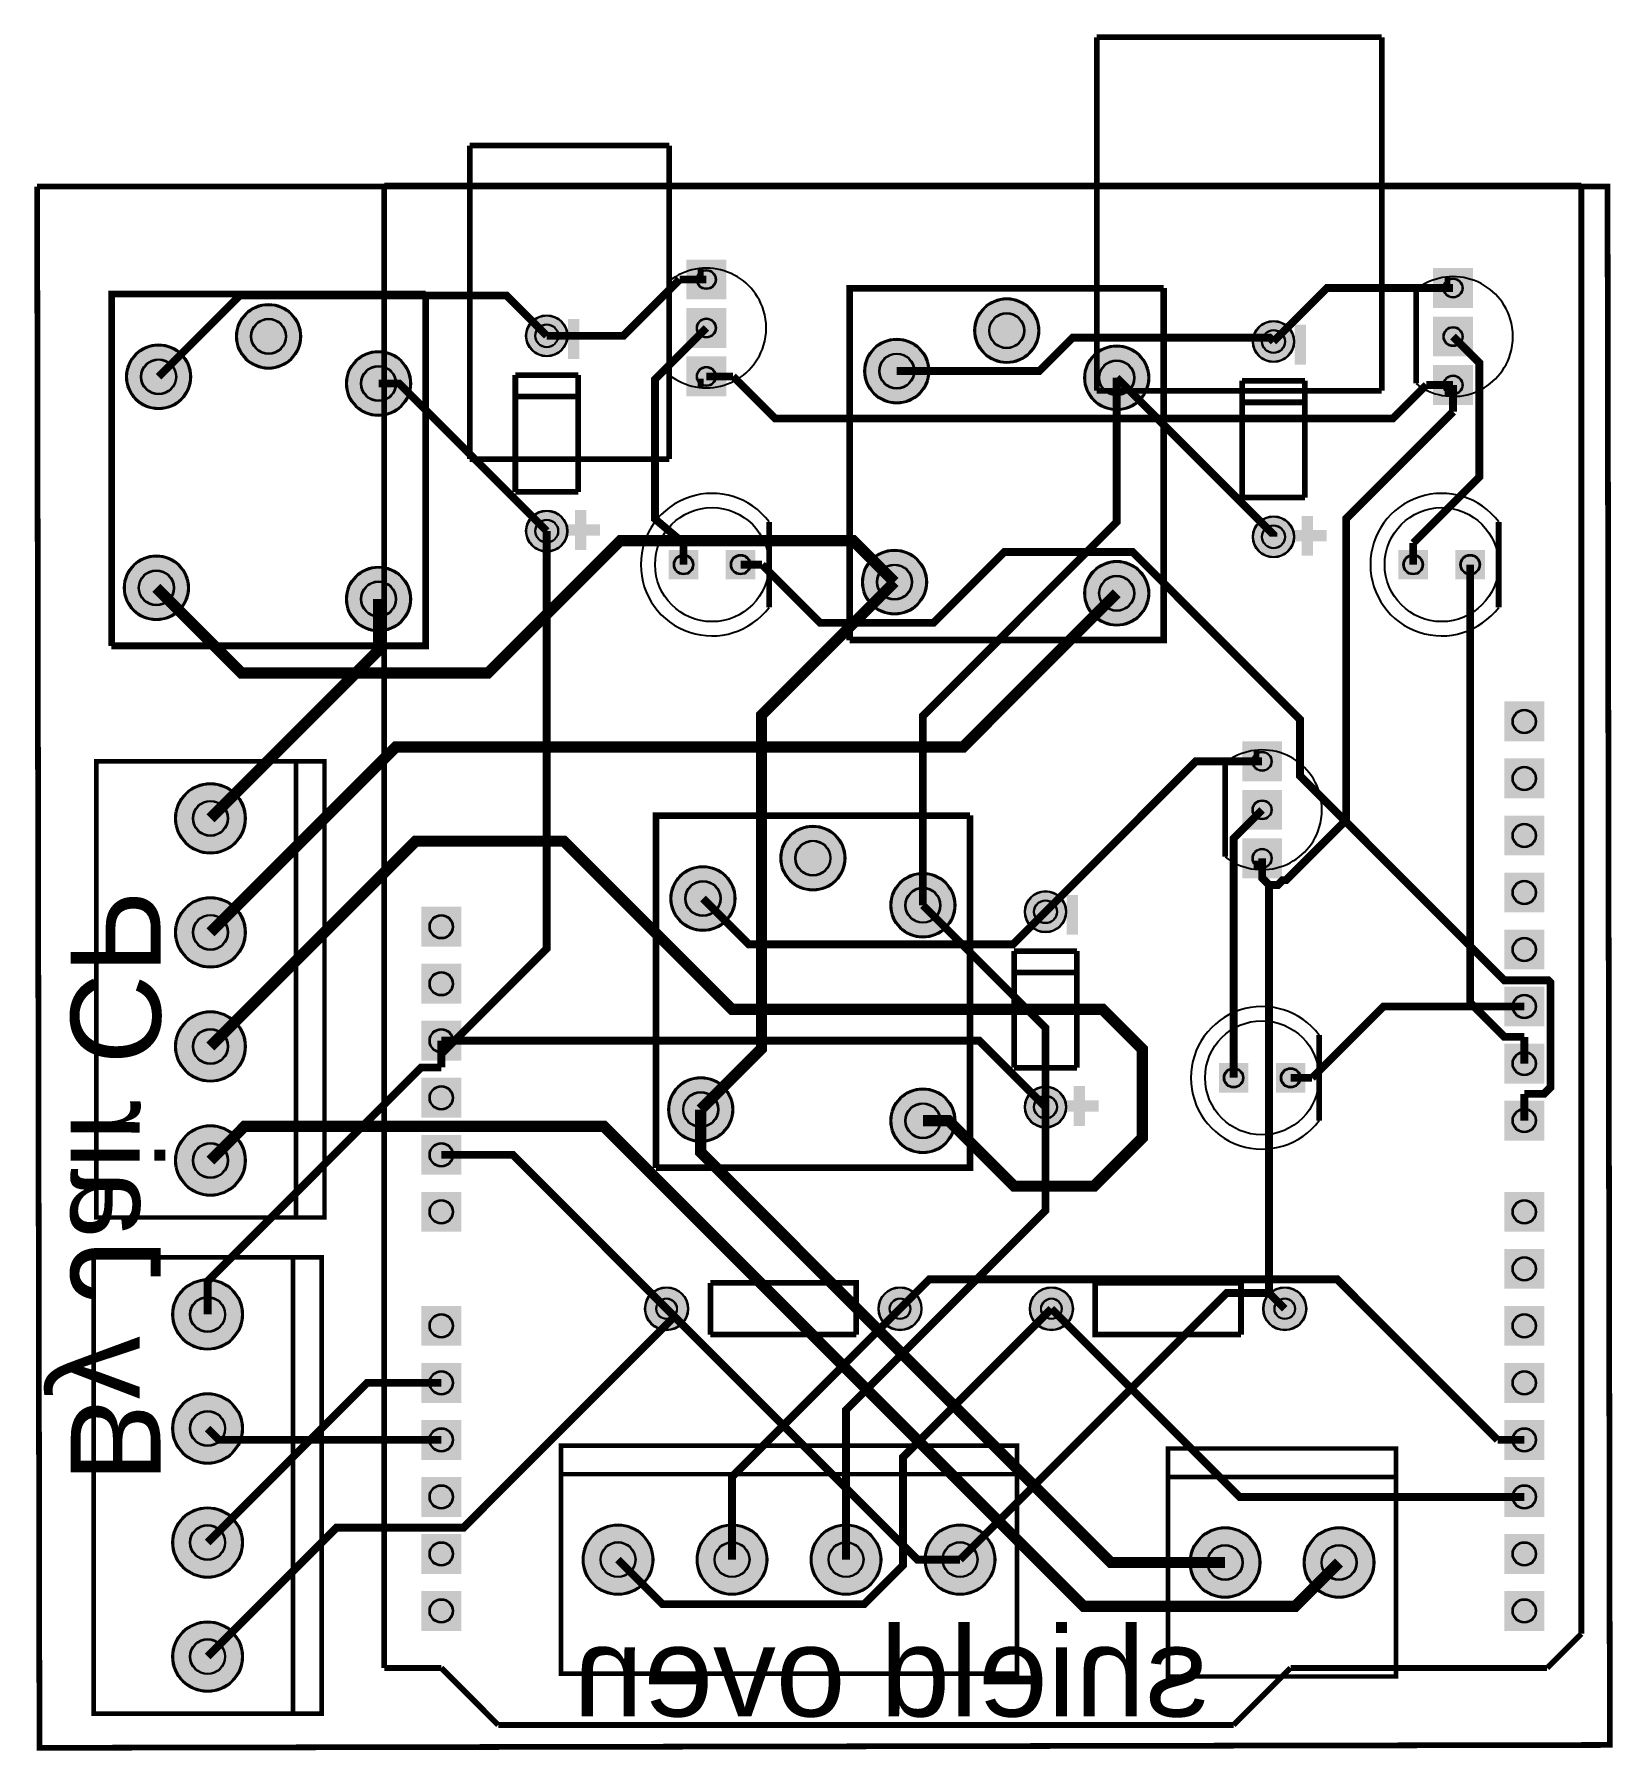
# Model space of a CAD drawing. Header units: millimetres. Extents: x 6.9 to 77.2, y 4.3 to 80.8.
import ezdxf

# ---------------------------------------------------------------- set-up
doc = ezdxf.new("R2010")
doc.units = ezdxf.units.MM
for name, color, linetype, true_color in [('BoardOutLine', 7, 'Continuous', 0xff00ff), ('BottomLayer', 7, 'Continuous', 0x0000ff), ('BottomSilkLayer', 7, 'Continuous', 0x66cc33), ('BottomSolderMaskLayer', 7, 'Continuous', 0xaa00ff), ('Document', 7, 'Continuous', 0xffffff), ('Multi-Layer', 7, 'Continuous', 0xc0c0c0), ('TopLayer', 7, 'Continuous', 0xff0000), ('TopSilkLayer', 7, 'Continuous', 0xffcc00), ('TopSolderMaskLayer', 7, 'Continuous', 0x800080)]:
    doc.layers.add(name, color=color, linetype=linetype, true_color=true_color)
doc.styles.get("Standard").update_dxf_attribs({"font": 'arial.ttf'})

msp = doc.modelspace()

# ---------------------------------------------------------------- texts
at = {"layer": 'BottomLayer', "text_generation_flag": 2}
msp.add_text('By Jair CP', height=3.9999919999999998, rotation=270, dxfattribs=at).set_placement((8.5089999999999, 16.255999999999972))
msp.add_text('shield oven', height=3.9999919999999998, dxfattribs=at).set_placement((59.1819999999999, 5.8419999999999845))

# ---------------------------------------------------------------- hatches: boundary and pattern name
at = {"layer": 'BottomSolderMaskLayer'}
for points in [[(37.71899999999994, 70.73899999999992), (37.71899999999994, 68.96100000000001), (35.94099999999992, 68.96100000000001), (35.94099999999992, 70.73899999999992)], [(70.99300000000005, 70.35799999999995), (70.99300000000005, 68.57999999999993), (69.21500000000003, 68.57999999999993), (69.21500000000003, 70.35799999999995)], [(48.767237999999935, 67.57187399999998, 1), (51.66283799999994, 67.57187399999998, 1)], [(15.874237999999906, 67.31787399999996, 1), (18.769837999999908, 67.31787399999996, 1)], [(28.79260179999996, 67.34200399999997, 1), (30.64339819999996, 67.34200399999997, 1)], [(37.71899999999994, 68.57999999999993), (37.71899999999994, 66.80200000000002), (35.94099999999992, 66.80200000000002), (35.94099999999992, 68.57999999999993)], [(70.99300000000005, 68.19899999999996), (70.99300000000005, 66.42099999999994), (69.21500000000003, 66.42099999999994), (69.21500000000003, 68.19899999999996)], [(61.17760179999995, 67.08800400000007, 1), (63.028398199999955, 67.08800400000007, 1)], [(10.974324000000053, 65.51777599999991, 1), (13.869924000000054, 65.51777599999991, 1)], [(20.774151999999987, 65.21780199999989, 1), (23.66975199999999, 65.21780199999989, 1)], [(43.867323999999854, 65.77177599999993, 1), (46.762923999999856, 65.77177599999993, 1)], [(53.667152000000016, 65.47180199999991, 1), (56.56275200000002, 65.47180199999991, 1)], [(37.71899999999994, 66.42099999999994), (37.71899999999994, 64.64299999999992), (35.94099999999992, 64.64299999999992), (35.94099999999992, 66.42099999999994)], [(70.99300000000005, 66.03999999999996), (70.99300000000005, 64.26199999999994), (69.21500000000003, 64.26199999999994), (69.21500000000003, 66.03999999999996)], [(28.79260179999996, 58.64199599999995, 1), (30.64339819999996, 58.64199599999995, 1)], [(61.17760179999995, 58.38799599999993, 1), (63.028398199999955, 58.38799599999993, 1)], [(10.874248000000108, 56.117744000000016, 1), (13.76984800000011, 56.117744000000016, 1)], [(35.15740999999991, 57.80659000000003), (36.470590000000016, 57.80659000000003), (36.470590000000016, 56.493409999999926), (35.15740999999991, 56.493409999999926)], [(37.69740999999988, 57.80659000000003), (39.01058999999998, 57.80659000000003), (39.01058999999998, 56.493409999999926), (37.69740999999988, 56.493409999999926)], [(43.76724799999991, 56.371744000000035, 1), (46.66284799999991, 56.371744000000035, 1)], [(67.66940999999986, 57.80659000000003), (68.98258999999996, 57.80659000000003), (68.98258999999996, 56.493409999999926), (67.66940999999986, 56.493409999999926)], [(70.20941000000005, 57.80659000000003), (71.52258999999992, 57.80659000000003), (71.52258999999992, 56.493409999999926), (70.20941000000005, 56.493409999999926)], [(20.774151999999987, 55.61787199999992, 1), (23.66975199999999, 55.61787199999992, 1)], [(53.667152000000016, 55.87187199999994, 1), (56.56275200000002, 55.87187199999994, 1)], [(74.168, 51.053999999999974), (74.168, 49.275999999999954), (72.38999999999999, 49.275999999999954), (72.38999999999999, 51.053999999999974)], [(62.48400000000004, 49.275999999999954), (62.48400000000004, 47.497999999999934), (60.70600000000002, 47.497999999999934), (60.70600000000002, 49.275999999999954)], [(74.168, 48.51400000000001), (74.168, 46.73599999999999), (72.38999999999999, 46.73599999999999), (72.38999999999999, 48.51400000000001)], [(13.157200000000085, 45.84699999999998, 1), (16.306800000000084, 45.84699999999998, 1)], [(62.48400000000004, 47.11699999999996), (62.48400000000004, 45.33899999999994), (60.70600000000002, 45.33899999999994), (60.70600000000002, 47.11699999999996)], [(74.168, 45.97399999999993), (74.168, 44.19599999999991), (72.38999999999999, 44.19599999999991), (72.38999999999999, 45.97399999999993)], [(40.13123799999997, 44.076873999999975, 1), (43.02683799999997, 44.076873999999975, 1)], [(62.48400000000004, 44.95799999999997), (62.48400000000004, 43.17999999999995), (60.70600000000002, 43.17999999999995), (60.70600000000002, 44.95799999999997)], [(35.23132399999989, 42.27677599999993, 1), (38.12692399999989, 42.27677599999993, 1)], [(45.03115200000005, 41.97680199999991, 1), (47.92675200000005, 41.97680199999991, 1)], [(74.168, 43.43399999999997), (74.168, 41.65599999999995), (72.38999999999999, 41.65599999999995), (72.38999999999999, 43.43399999999997)], [(13.157200000000085, 40.76699999999994, 1), (16.306800000000084, 40.76699999999994, 1)], [(51.017601799999866, 41.68800399999998, 1), (52.868398199999874, 41.68800399999998, 1)], [(25.908000000000015, 41.90999999999997), (25.908000000000015, 40.13199999999995), (24.129999999999995, 40.13199999999995), (24.129999999999995, 41.90999999999997)], [(74.168, 40.894000000000005), (74.168, 39.115999999999985), (72.38999999999999, 39.115999999999985), (72.38999999999999, 40.894000000000005)], [(25.908000000000015, 39.370000000000005), (25.908000000000015, 37.591999999999985), (24.129999999999995, 37.591999999999985), (24.129999999999995, 39.370000000000005)], [(74.168, 38.35399999999993), (74.168, 36.57599999999991), (72.38999999999999, 36.57599999999991), (72.38999999999999, 38.35399999999993)], [(13.157200000000085, 35.68700000000001, 1), (16.306800000000084, 35.68700000000001, 1)], [(25.908000000000015, 36.82999999999993), (25.908000000000015, 35.05200000000002), (24.129999999999995, 35.05200000000002), (24.129999999999995, 36.82999999999993)], [(74.168, 35.813999999999965), (74.168, 34.035999999999945), (72.38999999999999, 34.035999999999945), (72.38999999999999, 35.813999999999965)], [(59.66840999999988, 34.946590000000015), (60.98158999999998, 34.946590000000015), (60.98158999999998, 33.63340999999991), (59.66840999999988, 33.63340999999991)], [(62.20841000000007, 34.946590000000015), (63.52158999999995, 34.946590000000015), (63.52158999999995, 33.63340999999991), (62.20841000000007, 33.63340999999991)], [(25.908000000000015, 34.289999999999964), (25.908000000000015, 32.511999999999944), (24.129999999999995, 32.511999999999944), (24.129999999999995, 34.289999999999964)], [(35.13124799999994, 32.87674400000003, 1), (38.026847999999944, 32.87674400000003, 1)], [(45.03115200000005, 32.376871999999935, 1), (47.92675200000005, 32.376871999999935, 1)], [(51.017601799999866, 32.98799599999995, 1), (52.868398199999874, 32.98799599999995, 1)], [(74.168, 33.274), (74.168, 31.49599999999998), (72.38999999999999, 31.49599999999998), (72.38999999999999, 33.274)], [(13.157200000000085, 30.60699999999997, 1), (16.306800000000084, 30.60699999999997, 1)], [(25.908000000000015, 31.75), (25.908000000000015, 29.97199999999998), (24.129999999999995, 29.97199999999998), (24.129999999999995, 31.75)], [(25.908000000000015, 29.209999999999923), (25.908000000000015, 27.432000000000016), (24.129999999999995, 27.432000000000016), (24.129999999999995, 29.209999999999923)], [(74.168, 29.209999999999923), (74.168, 27.432000000000016), (72.38999999999999, 27.432000000000016), (72.38999999999999, 29.209999999999923)], [(74.168, 26.66999999999996), (74.168, 24.89199999999994), (72.38999999999999, 24.89199999999994), (72.38999999999999, 26.66999999999996)], [(13.030199999999905, 23.74899999999991, 1), (16.179799999999904, 23.74899999999991, 1)], [(34.093912000000024, 24.00299999999993, 1), (36.02431200000003, 24.00299999999993, 1)], [(44.493688, 24.00299999999993, 1), (46.424088000000005, 24.00299999999993, 1)], [(51.238912000000006, 24.00299999999993, 1), (53.16931200000001, 24.00299999999993, 1)], [(61.63868799999998, 24.00299999999993, 1), (63.56908799999999, 24.00299999999993, 1)], [(25.908000000000015, 24.129999999999995), (25.908000000000015, 22.351999999999975), (24.129999999999995, 22.351999999999975), (24.129999999999995, 24.129999999999995)], [(74.168, 24.129999999999995), (74.168, 22.351999999999975), (72.38999999999999, 22.351999999999975), (72.38999999999999, 24.129999999999995)], [(25.908000000000015, 21.589999999999918), (25.908000000000015, 19.812000000000012), (24.129999999999995, 19.812000000000012), (24.129999999999995, 21.589999999999918)], [(74.168, 21.589999999999918), (74.168, 19.812000000000012), (72.38999999999999, 19.812000000000012), (72.38999999999999, 21.589999999999918)], [(13.030199999999905, 18.668999999999983, 1), (16.179799999999904, 18.668999999999983, 1)], [(25.908000000000015, 19.049999999999955), (25.908000000000015, 17.271999999999935), (24.129999999999995, 17.271999999999935), (24.129999999999995, 19.049999999999955)], [(74.168, 19.049999999999955), (74.168, 17.271999999999935), (72.38999999999999, 17.271999999999935), (72.38999999999999, 19.049999999999955)], [(25.908000000000015, 16.50999999999999), (25.908000000000015, 14.731999999999971), (24.129999999999995, 14.731999999999971), (24.129999999999995, 16.50999999999999)], [(74.168, 16.50999999999999), (74.168, 14.731999999999971), (72.38999999999999, 14.731999999999971), (72.38999999999999, 16.50999999999999)], [(13.030199999999905, 13.588999999999942, 1), (16.179799999999904, 13.588999999999942, 1)], [(25.908000000000015, 13.969999999999914), (25.908000000000015, 12.192000000000007), (24.129999999999995, 12.192000000000007), (24.129999999999995, 13.969999999999914)], [(31.318199999999916, 12.826999999999998, 1), (34.46779999999991, 12.826999999999998, 1)], [(36.398200000000074, 12.826999999999998, 1), (39.547800000000066, 12.826999999999998, 1)], [(41.4782, 12.826999999999998, 1), (44.62779999999999, 12.826999999999998, 1)], [(46.55819999999993, 12.826999999999998, 1), (49.70779999999992, 12.826999999999998, 1)], [(58.36920000000008, 12.699999999999932, 1), (61.51880000000007, 12.699999999999932, 1)], [(63.449200000000005, 12.699999999999932, 1), (66.5988, 12.699999999999932, 1)], [(74.168, 13.969999999999914), (74.168, 12.192000000000007), (72.38999999999999, 12.192000000000007), (72.38999999999999, 13.969999999999914)], [(25.908000000000015, 11.42999999999995), (25.908000000000015, 9.65199999999993), (24.129999999999995, 9.65199999999993), (24.129999999999995, 11.42999999999995)], [(74.168, 11.42999999999995), (74.168, 9.65199999999993), (72.38999999999999, 9.65199999999993), (72.38999999999999, 11.42999999999995)], [(13.030199999999905, 8.509000000000015, 1), (16.179799999999904, 8.509000000000015, 1)]]:
    msp.add_hatch(color=256, dxfattribs=at).paths.add_polyline_path(points)
at = {"layer": 'Document'}
for points in [[(31.169279800000027, 68.0943011999999), (31.169279800000027, 66.31630119999988), (30.66127979999999, 66.31630119999988), (30.66127979999999, 68.0943011999999)], [(63.55427980000002, 67.84030119999989), (63.55427980000002, 66.06230119999987), (63.04627979999998, 66.06230119999987), (63.04627979999998, 67.84030119999989)], [(30.31068360000006, 58.94682139999986), (32.08868360000008, 58.94682139999986), (32.08868360000008, 58.43882139999994), (30.31068360000006, 58.43882139999994)], [(31.477204000000143, 59.57712240000001), (31.477204000000143, 57.79912239999999), (30.969204000000104, 57.79912239999999), (30.969204000000104, 59.57712240000001)], [(63.86220400000013, 59.32312239999999), (63.86220400000013, 57.54512239999997), (63.354204000000095, 57.54512239999997), (63.354204000000095, 59.32312239999999)], [(62.69568360000005, 58.69282139999996), (64.47368360000007, 58.69282139999996), (64.47368360000007, 58.18482139999992), (62.69568360000005, 58.18482139999992)], [(53.394279799999936, 42.44030119999991), (53.394279799999936, 40.66230119999989), (52.886279800000125, 40.66230119999989), (52.886279800000125, 42.44030119999991)], [(53.70220400000005, 33.92312240000001), (53.70220400000005, 32.14512239999999), (53.19420400000001, 32.14512239999999), (53.19420400000001, 33.92312240000001)], [(52.5356836000002, 33.292821399999866), (54.31368359999999, 33.292821399999866), (54.31368359999999, 32.78482139999994), (52.5356836000002, 32.78482139999994)]]:
    msp.add_hatch(color=256, dxfattribs=at).paths.add_polyline_path(points)
at = {"layer": 'Multi-Layer'}
for points in [[(37.668199999999956, 70.68820000000005), (37.668199999999956, 69.01179999999988), (35.9917999999999, 69.01179999999988), (35.9917999999999, 70.68820000000005)], [(70.94220000000007, 70.30719999999997), (70.94220000000007, 68.63079999999991), (69.26580000000001, 68.63079999999991), (69.26580000000001, 70.30719999999997)], [(48.81803799999994, 67.57187399999998, 1), (51.612037999999934, 67.57187399999998, 1)], [(15.925037999999907, 67.31787399999996, 1), (18.719037999999905, 67.31787399999996, 1)], [(28.818001799999962, 67.34200399999997, 1), (30.61799819999996, 67.34200399999997, 1)], [(37.668199999999956, 68.52920000000006), (37.668199999999956, 66.85279999999989), (35.9917999999999, 66.85279999999989), (35.9917999999999, 68.52920000000006)], [(70.94220000000007, 68.14819999999997), (70.94220000000007, 66.47179999999992), (69.26580000000001, 66.47179999999992), (69.26580000000001, 68.14819999999997)], [(61.20300179999995, 67.08800400000007, 1), (63.00299819999995, 67.08800400000007, 1)], [(11.025124000000053, 65.51777599999991, 1), (13.819124000000054, 65.51777599999991, 1)], [(20.82495199999999, 65.21780199999989, 1), (23.618951999999986, 65.21780199999989, 1)], [(43.91812399999986, 65.77177599999993, 1), (46.712123999999854, 65.77177599999993, 1)], [(53.71795200000002, 65.47180199999991, 1), (56.511952000000015, 65.47180199999991, 1)], [(37.668199999999956, 66.37019999999995), (37.668199999999956, 64.6937999999999), (35.9917999999999, 64.6937999999999), (35.9917999999999, 66.37019999999995)], [(70.94220000000007, 65.98919999999998), (70.94220000000007, 64.31279999999992), (69.26580000000001, 64.31279999999992), (69.26580000000001, 65.98919999999998)], [(28.818001799999962, 58.64199599999995, 1), (30.61799819999996, 58.64199599999995, 1)], [(61.20300179999995, 58.38799599999993, 1), (63.00299819999995, 58.38799599999993, 1)], [(10.925048000000109, 56.117744000000016, 1), (13.71904800000011, 56.117744000000016, 1)], [(35.208209999999895, 57.75579000000005), (36.419790000000035, 57.75579000000005), (36.419790000000035, 56.54420999999991), (35.208209999999895, 56.54420999999991)], [(37.74820999999986, 57.75579000000005), (38.95979, 57.75579000000005), (38.95979, 56.54420999999991), (37.74820999999986, 56.54420999999991)], [(43.81804799999991, 56.371744000000035, 1), (46.61204799999991, 56.371744000000035, 1)], [(67.72020999999984, 57.75579000000005), (68.93178999999998, 57.75579000000005), (68.93178999999998, 56.54420999999991), (67.72020999999984, 56.54420999999991)], [(70.26021000000003, 57.75579000000005), (71.47178999999994, 57.75579000000005), (71.47178999999994, 56.54420999999991), (70.26021000000003, 56.54420999999991)], [(20.82495199999999, 55.61787199999992, 1), (23.618951999999986, 55.61787199999992, 1)], [(53.71795200000002, 55.87187199999994, 1), (56.511952000000015, 55.87187199999994, 1)], [(74.11720000000003, 51.00319999999999), (74.11720000000003, 49.326799999999935), (72.44079999999997, 49.326799999999935), (72.44079999999997, 51.00319999999999)], [(62.433200000000056, 49.22519999999997), (62.433200000000056, 47.548799999999915), (60.7568, 47.548799999999915), (60.7568, 49.22519999999997)], [(74.11720000000003, 48.46320000000003), (74.11720000000003, 46.78679999999997), (72.44079999999997, 46.78679999999997), (72.44079999999997, 48.46320000000003)], [(13.208000000000084, 45.84699999999998, 1), (16.256000000000085, 45.84699999999998, 1)], [(62.433200000000056, 47.06619999999998), (62.433200000000056, 45.38979999999992), (60.7568, 45.38979999999992), (60.7568, 47.06619999999998)], [(74.11720000000003, 45.923200000000065), (74.11720000000003, 44.246799999999894), (72.44079999999997, 44.246799999999894), (72.44079999999997, 45.923200000000065)], [(40.18203799999997, 44.076873999999975, 1), (42.97603799999997, 44.076873999999975, 1)], [(62.433200000000056, 44.90719999999999), (62.433200000000056, 43.23079999999993), (60.7568, 43.23079999999993), (60.7568, 44.90719999999999)], [(35.28212399999989, 42.27677599999993, 1), (38.076123999999886, 42.27677599999993, 1)], [(45.08195200000005, 41.97680199999991, 1), (47.87595200000005, 41.97680199999991, 1)], [(74.11720000000003, 43.38319999999999), (74.11720000000003, 41.70679999999993), (72.44079999999997, 41.70679999999993), (72.44079999999997, 43.38319999999999)], [(13.208000000000084, 40.76699999999994, 1), (16.256000000000085, 40.76699999999994, 1)], [(51.04300179999987, 41.68800399999998, 1), (52.84299819999987, 41.68800399999998, 1)], [(25.857200000000034, 41.85919999999999), (25.857200000000034, 40.18279999999993), (24.180799999999977, 40.18279999999993), (24.180799999999977, 41.85919999999999)], [(74.11720000000003, 40.843200000000024), (74.11720000000003, 39.16679999999997), (72.44079999999997, 39.16679999999997), (72.44079999999997, 40.843200000000024)], [(25.857200000000034, 39.31920000000002), (25.857200000000034, 37.642799999999966), (24.180799999999977, 37.642799999999966), (24.180799999999977, 39.31920000000002)], [(74.11720000000003, 38.30320000000006), (74.11720000000003, 36.62679999999989), (72.44079999999997, 36.62679999999989), (72.44079999999997, 38.30320000000006)], [(13.208000000000084, 35.68700000000001, 1), (16.256000000000085, 35.68700000000001, 1)], [(25.857200000000034, 36.77920000000006), (25.857200000000034, 35.10279999999989), (24.180799999999977, 35.10279999999989), (24.180799999999977, 36.77920000000006)], [(74.11720000000003, 35.76319999999998), (74.11720000000003, 34.086799999999926), (72.44079999999997, 34.086799999999926), (72.44079999999997, 35.76319999999998)], [(59.71920999999986, 34.895790000000034), (60.93079, 34.895790000000034), (60.93079, 33.684209999999894), (59.71920999999986, 33.684209999999894)], [(62.259209999999825, 34.895790000000034), (63.470789999999965, 34.895790000000034), (63.470789999999965, 33.684209999999894), (62.259209999999825, 33.684209999999894)], [(25.857200000000034, 34.23919999999998), (25.857200000000034, 32.562799999999925), (24.180799999999977, 32.562799999999925), (24.180799999999977, 34.23919999999998)], [(35.182047999999945, 32.87674400000003, 1), (37.97604799999994, 32.87674400000003, 1)], [(45.08195200000005, 32.376871999999935, 1), (47.87595200000005, 32.376871999999935, 1)], [(51.04300179999987, 32.98799599999995, 1), (52.84299819999987, 32.98799599999995, 1)], [(74.11720000000003, 33.22320000000002), (74.11720000000003, 31.546799999999962), (72.44079999999997, 31.546799999999962), (72.44079999999997, 33.22320000000002)], [(13.208000000000084, 30.60699999999997, 1), (16.256000000000085, 30.60699999999997, 1)], [(25.857200000000034, 31.69920000000002), (25.857200000000034, 30.02279999999996), (24.180799999999977, 30.02279999999996), (24.180799999999977, 31.69920000000002)], [(25.857200000000034, 29.159200000000055), (25.857200000000034, 27.482799999999884), (24.180799999999977, 27.482799999999884), (24.180799999999977, 29.159200000000055)], [(74.11720000000003, 29.159200000000055), (74.11720000000003, 27.482799999999884), (72.44079999999997, 27.482799999999884), (72.44079999999997, 29.159200000000055)], [(74.11720000000003, 26.619199999999978), (74.11720000000003, 24.94279999999992), (72.44079999999997, 24.94279999999992), (72.44079999999997, 26.619199999999978)], [(13.080999999999904, 23.74899999999991, 1), (16.128999999999905, 23.74899999999991, 1)], [(34.11931200000003, 24.00299999999993, 1), (35.998912000000026, 24.00299999999993, 1)], [(44.519088, 24.00299999999993, 1), (46.398688, 24.00299999999993, 1)], [(51.26431200000001, 24.00299999999993, 1), (53.14391200000001, 24.00299999999993, 1)], [(61.664087999999985, 24.00299999999993, 1), (63.54368799999998, 24.00299999999993, 1)], [(25.857200000000034, 24.079200000000014), (25.857200000000034, 22.402799999999957), (24.180799999999977, 22.402799999999957), (24.180799999999977, 24.079200000000014)], [(74.11720000000003, 24.079200000000014), (74.11720000000003, 22.402799999999957), (72.44079999999997, 22.402799999999957), (72.44079999999997, 24.079200000000014)], [(25.857200000000034, 21.53920000000005), (25.857200000000034, 19.86279999999988), (24.180799999999977, 19.86279999999988), (24.180799999999977, 21.53920000000005)], [(74.11720000000003, 21.53920000000005), (74.11720000000003, 19.86279999999988), (72.44079999999997, 19.86279999999988), (72.44079999999997, 21.53920000000005)], [(13.080999999999904, 18.668999999999983, 1), (16.128999999999905, 18.668999999999983, 1)], [(25.857200000000034, 18.999199999999973), (25.857200000000034, 17.322799999999916), (24.180799999999977, 17.322799999999916), (24.180799999999977, 18.999199999999973)], [(74.11720000000003, 18.999199999999973), (74.11720000000003, 17.322799999999916), (72.44079999999997, 17.322799999999916), (72.44079999999997, 18.999199999999973)], [(25.857200000000034, 16.45920000000001), (25.857200000000034, 14.782799999999952), (24.180799999999977, 14.782799999999952), (24.180799999999977, 16.45920000000001)], [(74.11720000000003, 16.45920000000001), (74.11720000000003, 14.782799999999952), (72.44079999999997, 14.782799999999952), (72.44079999999997, 16.45920000000001)], [(13.080999999999904, 13.588999999999942, 1), (16.128999999999905, 13.588999999999942, 1)], [(25.857200000000034, 13.919200000000046), (25.857200000000034, 12.242799999999875), (24.180799999999977, 12.242799999999875), (24.180799999999977, 13.919200000000046)], [(31.368999999999915, 12.826999999999998, 1), (34.416999999999916, 12.826999999999998, 1)], [(36.44900000000007, 12.826999999999998, 1), (39.49700000000007, 12.826999999999998, 1)], [(41.528999999999996, 12.826999999999998, 1), (44.577, 12.826999999999998, 1)], [(46.608999999999924, 12.826999999999998, 1), (49.656999999999925, 12.826999999999998, 1)], [(58.42000000000007, 12.699999999999932, 1), (61.468000000000075, 12.699999999999932, 1)], [(63.5, 12.699999999999932, 1), (66.548, 12.699999999999932, 1)], [(74.11720000000003, 13.919200000000046), (74.11720000000003, 12.242799999999875), (72.44079999999997, 12.242799999999875), (72.44079999999997, 13.919200000000046)], [(25.857200000000034, 11.379199999999969), (25.857200000000034, 9.702799999999911), (24.180799999999977, 9.702799999999911), (24.180799999999977, 11.379199999999969)], [(74.11720000000003, 11.379199999999969), (74.11720000000003, 9.702799999999911), (72.44079999999997, 9.702799999999911), (72.44079999999997, 11.379199999999969)], [(13.080999999999904, 8.509000000000015, 1), (16.128999999999905, 8.509000000000015, 1)]]:
    msp.add_hatch(color=256, dxfattribs=at).paths.add_polyline_path(points)
at = {"layer": 'TopSolderMaskLayer'}
for points in [[(37.71899999999994, 70.73899999999992), (37.71899999999994, 68.96100000000001), (35.94099999999992, 68.96100000000001), (35.94099999999992, 70.73899999999992)], [(70.99300000000005, 70.35799999999995), (70.99300000000005, 68.57999999999993), (69.21500000000003, 68.57999999999993), (69.21500000000003, 70.35799999999995)], [(48.767237999999935, 67.57187399999998, 1), (51.66283799999994, 67.57187399999998, 1)], [(15.874237999999906, 67.31787399999996, 1), (18.769837999999908, 67.31787399999996, 1)], [(28.79260179999996, 67.34200399999997, 1), (30.64339819999996, 67.34200399999997, 1)], [(37.71899999999994, 68.57999999999993), (37.71899999999994, 66.80200000000002), (35.94099999999992, 66.80200000000002), (35.94099999999992, 68.57999999999993)], [(70.99300000000005, 68.19899999999996), (70.99300000000005, 66.42099999999994), (69.21500000000003, 66.42099999999994), (69.21500000000003, 68.19899999999996)], [(61.17760179999995, 67.08800400000007, 1), (63.028398199999955, 67.08800400000007, 1)], [(10.974324000000053, 65.51777599999991, 1), (13.869924000000054, 65.51777599999991, 1)], [(20.774151999999987, 65.21780199999989, 1), (23.66975199999999, 65.21780199999989, 1)], [(43.867323999999854, 65.77177599999993, 1), (46.762923999999856, 65.77177599999993, 1)], [(53.667152000000016, 65.47180199999991, 1), (56.56275200000002, 65.47180199999991, 1)], [(37.71899999999994, 66.42099999999994), (37.71899999999994, 64.64299999999992), (35.94099999999992, 64.64299999999992), (35.94099999999992, 66.42099999999994)], [(70.99300000000005, 66.03999999999996), (70.99300000000005, 64.26199999999994), (69.21500000000003, 64.26199999999994), (69.21500000000003, 66.03999999999996)], [(28.79260179999996, 58.64199599999995, 1), (30.64339819999996, 58.64199599999995, 1)], [(61.17760179999995, 58.38799599999993, 1), (63.028398199999955, 58.38799599999993, 1)], [(10.874248000000108, 56.117744000000016, 1), (13.76984800000011, 56.117744000000016, 1)], [(35.15740999999991, 57.80659000000003), (36.470590000000016, 57.80659000000003), (36.470590000000016, 56.493409999999926), (35.15740999999991, 56.493409999999926)], [(37.69740999999988, 57.80659000000003), (39.01058999999998, 57.80659000000003), (39.01058999999998, 56.493409999999926), (37.69740999999988, 56.493409999999926)], [(43.76724799999991, 56.371744000000035, 1), (46.66284799999991, 56.371744000000035, 1)], [(67.66940999999986, 57.80659000000003), (68.98258999999996, 57.80659000000003), (68.98258999999996, 56.493409999999926), (67.66940999999986, 56.493409999999926)], [(70.20941000000005, 57.80659000000003), (71.52258999999992, 57.80659000000003), (71.52258999999992, 56.493409999999926), (70.20941000000005, 56.493409999999926)], [(20.774151999999987, 55.61787199999992, 1), (23.66975199999999, 55.61787199999992, 1)], [(53.667152000000016, 55.87187199999994, 1), (56.56275200000002, 55.87187199999994, 1)], [(74.168, 51.053999999999974), (74.168, 49.275999999999954), (72.38999999999999, 49.275999999999954), (72.38999999999999, 51.053999999999974)], [(62.48400000000004, 49.275999999999954), (62.48400000000004, 47.497999999999934), (60.70600000000002, 47.497999999999934), (60.70600000000002, 49.275999999999954)], [(74.168, 48.51400000000001), (74.168, 46.73599999999999), (72.38999999999999, 46.73599999999999), (72.38999999999999, 48.51400000000001)], [(13.157200000000085, 45.84699999999998, 1), (16.306800000000084, 45.84699999999998, 1)], [(62.48400000000004, 47.11699999999996), (62.48400000000004, 45.33899999999994), (60.70600000000002, 45.33899999999994), (60.70600000000002, 47.11699999999996)], [(74.168, 45.97399999999993), (74.168, 44.19599999999991), (72.38999999999999, 44.19599999999991), (72.38999999999999, 45.97399999999993)], [(40.13123799999997, 44.076873999999975, 1), (43.02683799999997, 44.076873999999975, 1)], [(62.48400000000004, 44.95799999999997), (62.48400000000004, 43.17999999999995), (60.70600000000002, 43.17999999999995), (60.70600000000002, 44.95799999999997)], [(35.23132399999989, 42.27677599999993, 1), (38.12692399999989, 42.27677599999993, 1)], [(45.03115200000005, 41.97680199999991, 1), (47.92675200000005, 41.97680199999991, 1)], [(74.168, 43.43399999999997), (74.168, 41.65599999999995), (72.38999999999999, 41.65599999999995), (72.38999999999999, 43.43399999999997)], [(13.157200000000085, 40.76699999999994, 1), (16.306800000000084, 40.76699999999994, 1)], [(51.017601799999866, 41.68800399999998, 1), (52.868398199999874, 41.68800399999998, 1)], [(25.908000000000015, 41.90999999999997), (25.908000000000015, 40.13199999999995), (24.129999999999995, 40.13199999999995), (24.129999999999995, 41.90999999999997)], [(74.168, 40.894000000000005), (74.168, 39.115999999999985), (72.38999999999999, 39.115999999999985), (72.38999999999999, 40.894000000000005)], [(25.908000000000015, 39.370000000000005), (25.908000000000015, 37.591999999999985), (24.129999999999995, 37.591999999999985), (24.129999999999995, 39.370000000000005)], [(74.168, 38.35399999999993), (74.168, 36.57599999999991), (72.38999999999999, 36.57599999999991), (72.38999999999999, 38.35399999999993)], [(13.157200000000085, 35.68700000000001, 1), (16.306800000000084, 35.68700000000001, 1)], [(25.908000000000015, 36.82999999999993), (25.908000000000015, 35.05200000000002), (24.129999999999995, 35.05200000000002), (24.129999999999995, 36.82999999999993)], [(74.168, 35.813999999999965), (74.168, 34.035999999999945), (72.38999999999999, 34.035999999999945), (72.38999999999999, 35.813999999999965)], [(59.66840999999988, 34.946590000000015), (60.98158999999998, 34.946590000000015), (60.98158999999998, 33.63340999999991), (59.66840999999988, 33.63340999999991)], [(62.20841000000007, 34.946590000000015), (63.52158999999995, 34.946590000000015), (63.52158999999995, 33.63340999999991), (62.20841000000007, 33.63340999999991)], [(25.908000000000015, 34.289999999999964), (25.908000000000015, 32.511999999999944), (24.129999999999995, 32.511999999999944), (24.129999999999995, 34.289999999999964)], [(35.13124799999994, 32.87674400000003, 1), (38.026847999999944, 32.87674400000003, 1)], [(45.03115200000005, 32.376871999999935, 1), (47.92675200000005, 32.376871999999935, 1)], [(51.017601799999866, 32.98799599999995, 1), (52.868398199999874, 32.98799599999995, 1)], [(74.168, 33.274), (74.168, 31.49599999999998), (72.38999999999999, 31.49599999999998), (72.38999999999999, 33.274)], [(13.157200000000085, 30.60699999999997, 1), (16.306800000000084, 30.60699999999997, 1)], [(25.908000000000015, 31.75), (25.908000000000015, 29.97199999999998), (24.129999999999995, 29.97199999999998), (24.129999999999995, 31.75)], [(25.908000000000015, 29.209999999999923), (25.908000000000015, 27.432000000000016), (24.129999999999995, 27.432000000000016), (24.129999999999995, 29.209999999999923)], [(74.168, 29.209999999999923), (74.168, 27.432000000000016), (72.38999999999999, 27.432000000000016), (72.38999999999999, 29.209999999999923)], [(74.168, 26.66999999999996), (74.168, 24.89199999999994), (72.38999999999999, 24.89199999999994), (72.38999999999999, 26.66999999999996)], [(13.030199999999905, 23.74899999999991, 1), (16.179799999999904, 23.74899999999991, 1)], [(34.093912000000024, 24.00299999999993, 1), (36.02431200000003, 24.00299999999993, 1)], [(44.493688, 24.00299999999993, 1), (46.424088000000005, 24.00299999999993, 1)], [(51.238912000000006, 24.00299999999993, 1), (53.16931200000001, 24.00299999999993, 1)], [(61.63868799999998, 24.00299999999993, 1), (63.56908799999999, 24.00299999999993, 1)], [(25.908000000000015, 24.129999999999995), (25.908000000000015, 22.351999999999975), (24.129999999999995, 22.351999999999975), (24.129999999999995, 24.129999999999995)], [(74.168, 24.129999999999995), (74.168, 22.351999999999975), (72.38999999999999, 22.351999999999975), (72.38999999999999, 24.129999999999995)], [(25.908000000000015, 21.589999999999918), (25.908000000000015, 19.812000000000012), (24.129999999999995, 19.812000000000012), (24.129999999999995, 21.589999999999918)], [(74.168, 21.589999999999918), (74.168, 19.812000000000012), (72.38999999999999, 19.812000000000012), (72.38999999999999, 21.589999999999918)], [(13.030199999999905, 18.668999999999983, 1), (16.179799999999904, 18.668999999999983, 1)], [(25.908000000000015, 19.049999999999955), (25.908000000000015, 17.271999999999935), (24.129999999999995, 17.271999999999935), (24.129999999999995, 19.049999999999955)], [(74.168, 19.049999999999955), (74.168, 17.271999999999935), (72.38999999999999, 17.271999999999935), (72.38999999999999, 19.049999999999955)], [(25.908000000000015, 16.50999999999999), (25.908000000000015, 14.731999999999971), (24.129999999999995, 14.731999999999971), (24.129999999999995, 16.50999999999999)], [(74.168, 16.50999999999999), (74.168, 14.731999999999971), (72.38999999999999, 14.731999999999971), (72.38999999999999, 16.50999999999999)], [(13.030199999999905, 13.588999999999942, 1), (16.179799999999904, 13.588999999999942, 1)], [(25.908000000000015, 13.969999999999914), (25.908000000000015, 12.192000000000007), (24.129999999999995, 12.192000000000007), (24.129999999999995, 13.969999999999914)], [(31.318199999999916, 12.826999999999998, 1), (34.46779999999991, 12.826999999999998, 1)], [(36.398200000000074, 12.826999999999998, 1), (39.547800000000066, 12.826999999999998, 1)], [(41.4782, 12.826999999999998, 1), (44.62779999999999, 12.826999999999998, 1)], [(46.55819999999993, 12.826999999999998, 1), (49.70779999999992, 12.826999999999998, 1)], [(58.36920000000008, 12.699999999999932, 1), (61.51880000000007, 12.699999999999932, 1)], [(63.449200000000005, 12.699999999999932, 1), (66.5988, 12.699999999999932, 1)], [(74.168, 13.969999999999914), (74.168, 12.192000000000007), (72.38999999999999, 12.192000000000007), (72.38999999999999, 13.969999999999914)], [(25.908000000000015, 11.42999999999995), (25.908000000000015, 9.65199999999993), (24.129999999999995, 9.65199999999993), (24.129999999999995, 11.42999999999995)], [(74.168, 11.42999999999995), (74.168, 9.65199999999993), (72.38999999999999, 9.65199999999993), (72.38999999999999, 11.42999999999995)], [(13.030199999999905, 8.509000000000015, 1), (16.179799999999904, 8.509000000000015, 1)]]:
    msp.add_hatch(color=256, dxfattribs=at).paths.add_polyline_path(points)

# ---------------------------------------------------------------- linework, layer by layer
at = {"layer": 'BoardOutLine', "const_width": 0.254}
msp.add_lwpolyline([(7.010400000000004, 73.99019999999996), (76.9874000000001, 73.99019999999996), (77.08900000000006, 4.572000000000003), (7.111999999999966, 4.444999999999936), (7.010400000000004, 73.98999679999997)], dxfattribs=at)
at = {"layer": 'BottomLayer'}
for points, const_width in [([(36.83000000000004, 67.69099999999992), (34.54399999999998, 65.40499999999997), (34.54399999999998, 59.182000000000016), (35.813999999999965, 58.107579999999984)], 0.350012), ([(70.10402540000007, 67.30999999999995), (71.2719174, 66.14210800000001), (71.2719174, 61.053218000000015), (68.32602540000005, 58.107325999999944)], 0.350012), ([(55.11497739999993, 65.47205599999995), (55.11497739999993, 59.046871999999894), (46.47897739999996, 50.41087199999993), (46.47897739999996, 41.97705599999995)], 0.350012), ([(55.11497739999993, 65.47205599999995), (62.10302540000009, 58.4840079999999), (62.10302540000009, 58.38799599999993)], 0.350012), ([(70.10402540000007, 65.15099999999995), (70.10402540000007, 63.961263999999915)], 0.350012), ([(61.90312740000002, 42.882566), (62.29936740000005, 42.882566), (62.50993340000002, 43.09313199999997), (62.66030139999987, 43.09313199999997), (65.34254139999996, 45.77537199999995), (65.34254139999996, 59.19978000000003), (70.10402540000007, 63.961263999999915)], 0.350012), ([(25.019025400000032, 35.3461319999999), (29.7180254000001, 40.04513199999997), (29.7180254000001, 58.64199599999995)], 0.350012), ([(35.814025400000105, 57.14999999999998), (35.814025400000105, 58.107325999999944)], 0.350012), ([(68.32602540000005, 57.14999999999998), (68.32602540000005, 58.107325999999944)], 0.350012), ([(36.57907339999986, 32.87699799999996), (39.289507399999934, 35.587432000000035), (39.289507399999934, 50.44643199999996), (45.21507340000005, 56.37199799999996)], 0.49999899999999997), ([(73.27902540000002, 36.11473599999999), (72.38672340000005, 36.11473599999999), (70.86602540000001, 37.63543399999992), (70.86602540000001, 57.14999999999998)], 0.350012), ([(22.2219773999999, 55.61812599999996), (22.2219773999999, 53.33695199999988), (14.732025399999998, 45.84699999999998)], 0.49999899999999997), ([(61.595025400000054, 48.386999999999944), (58.64202139999986, 48.386999999999944), (51.94302540000001, 41.68800399999998)], 0.350012), ([(61.595025400000054, 46.22799999999995), (60.32502540000007, 44.95799999999997), (60.32502540000007, 34.289999999999964)], 0.350012), ([(61.595025400000054, 44.06899999999996), (61.595025400000054, 43.19066799999996), (61.90312740000002, 42.882566)], 0.350012), ([(61.90312740000002, 42.882566), (61.90312740000002, 24.703785999999923)], 0.350012), ([(46.47897739999996, 41.97705599999995), (51.94302540000001, 36.5130079999999), (51.94302540000001, 32.98799599999995)], 0.350012), ([(25.019025400000032, 35.94099999999992), (25.019025400000032, 35.3461319999999)], 0.350012), ([(73.27902540000002, 34.924999999999955), (73.27902540000002, 36.11473599999999)], 0.350012), ([(25.019025400000032, 35.3461319999999), (25.019025400000032, 34.75126399999988)], 0.350012), ([(25.019025400000032, 34.75126399999988), (24.12672340000006, 34.75126399999988), (14.605025400000045, 25.229565999999977), (14.605025400000045, 23.74899999999991)], 0.350012), ([(43.05302540000014, 12.826999999999998), (43.05302540000014, 19.493991999999935), (51.94302540000001, 28.38399199999992), (51.94302540000001, 32.98799599999995)], 0.350012), ([(61.90312740000002, 24.703785999999923), (60.0098114000001, 24.703785999999923), (48.133025400000065, 12.826999999999998)], 0.350012), ([(61.90312740000002, 24.703785999999923), (62.6039133999999, 24.00299999999993)], 0.350012), ([(32.893025400000056, 12.826999999999998), (34.87346339999988, 10.846561999999949), (43.86125340000001, 10.846561999999949), (45.59327940000014, 12.578587999999968), (45.59327940000014, 17.39214199999992), (52.20413740000015, 24.00299999999993)], 0.350012), ([(45.458913399999915, 24.00299999999993), (37.97302539999998, 16.517111999999884), (37.97302539999998, 12.826999999999998)], 0.350012), ([(25.019025400000032, 20.700999999999908), (21.717025400000125, 20.700999999999908), (14.605025400000045, 13.588999999999942)], 0.350012)]:
    msp.add_lwpolyline(points, dxfattribs=dict(at, const_width=const_width))
at = {"layer": 'BottomSilkLayer', "const_width": 0.254}
for points in [[(66.92899999999997, 80.64499999999998), (54.22899999999993, 80.64499999999998)], [(54.22899999999993, 80.64499999999998), (54.22899999999993, 64.89699999999993)], [(66.92899999999997, 64.89699999999993), (66.92899999999997, 80.64499999999998)], [(26.288999999999874, 75.81899999999996), (26.288999999999874, 61.84899999999993)], [(35.178999999999974, 75.81899999999996), (26.288999999999874, 75.81899999999996)], [(35.178999999999974, 61.84899999999993), (35.178999999999974, 75.81899999999996)], [(22.478999999999928, 74.04099999999994), (22.478999999999928, 8.000999999999976)], [(75.81900000000007, 74.04099999999994), (22.478999999999928, 74.04099999999994)], [(75.81900000000007, 9.524999999999977), (75.81900000000007, 74.04099999999994)], [(54.22899999999993, 64.89699999999993), (66.92899999999997, 64.89699999999993)], [(26.288999999999874, 61.84899999999993), (35.178999999999974, 61.84899999999993)], [(74.29499999999996, 8.000999999999976), (75.81900000000007, 9.524999999999977)], [(22.478999999999928, 8.000999999999976), (25.01899999999989, 8.000999999999976)], [(25.01899999999989, 8.000999999999976), (27.559000000000083, 5.461000000000013)], [(60.32499999999993, 5.461000000000013), (62.864999999999895, 8.000999999999976)], [(62.864999999999895, 8.000999999999976), (74.29499999999996, 8.000999999999976)], [(27.559000000000083, 5.461000000000013), (60.32499999999993, 5.461000000000013)]]:
    msp.add_lwpolyline(points, dxfattribs=at)
at = {"layer": 'BottomSolderMaskLayer'}
for centre, radius in [((36.83000000000004, 69.84999999999991), 0.43103030303030304), ((70.10399999999993, 69.46899999999994), 0.43103030303030304), ((50.215037999999936, 67.57187399999998), 1.4478), ((17.322037999999907, 67.31787399999996), 1.4478), ((17.322037999999907, 67.31800099999998), 0.7897090909090909), ((29.71799999999996, 67.34200399999997), 0.9253982000000001), ((36.83000000000004, 67.69099999999992), 0.43103030303030304), ((50.215037999999936, 67.572001), 0.7897090909090909), ((29.71799999999996, 67.34205480000003), 0.5141101111111112), ((62.10299999999995, 67.08800400000007), 0.9253982000000001), ((62.10299999999995, 67.08805480000001), 0.5141101111111112), ((70.10399999999993, 67.30999999999995), 0.43103030303030304), ((12.422124000000053, 65.51777599999991), 1.4478), ((22.221951999999987, 65.21780199999989), 1.4478), ((45.315123999999855, 65.77177599999993), 1.4478), ((45.315123999999855, 65.77190299999995), 0.7897090909090909), ((55.11495200000002, 65.47180199999991), 1.4478), ((12.422124000000053, 65.51790299999993), 0.7897090909090909), ((22.221951999999987, 65.21792900000003), 0.7897090909090909), ((36.83000000000004, 65.53199999999993), 0.43103030303030304), ((55.11495200000002, 65.47192899999993), 0.7897090909090909), ((70.10399999999993, 65.15099999999995), 0.43103030303030304), ((29.71799999999996, 58.64199599999995), 0.9253982000000001), ((29.71799999999996, 58.641945199999896), 0.5141101111111112), ((62.10299999999995, 58.38799599999993), 0.9253982000000001), ((62.10299999999995, 58.387945199999876), 0.5141101111111112), ((12.322048000000109, 56.117744000000016), 1.4478), ((35.813999999999965, 57.14999999999998), 0.44047966457023063), ((38.35399999999993, 57.14999999999998), 0.44047966457023063), ((45.21504799999991, 56.371744000000035), 1.4478), ((68.32599999999991, 57.14999999999998), 0.44047966457023063), ((70.86599999999987, 57.14999999999998), 0.44047966457023063), ((12.322048000000109, 56.11787099999992), 0.7897090909090909), ((22.221951999999987, 55.61787199999992), 1.4478), ((45.21504799999991, 56.37187099999994), 0.7897090909090909), ((55.11495200000002, 55.87187199999994), 1.4478), ((55.11495200000002, 55.87199899999996), 0.7897090909090909), ((22.221951999999987, 55.61799899999994), 0.7897090909090909), ((73.27899999999988, 50.164999999999964), 0.5307060606060606), ((61.594999999999914, 48.386999999999944), 0.43103030303030304), ((14.732000000000085, 45.84699999999998), 1.5747999999999998), ((73.27899999999988, 47.625), 0.5307060606060606), ((61.594999999999914, 46.22799999999995), 0.43103030303030304), ((14.732000000000085, 45.84699999999998), 0.7873999999999999), ((41.57903799999997, 44.076873999999975), 1.4478), ((73.27899999999988, 45.08499999999992), 0.5307060606060606), ((41.57903799999997, 44.077000999999996), 0.7897090909090909), ((61.594999999999914, 44.06899999999996), 0.43103030303030304), ((36.67912399999989, 42.27677599999993), 1.4478), ((36.67912399999989, 42.27690299999995), 0.7897090909090909), ((46.47895200000005, 41.97680199999991), 1.4478), ((73.27899999999988, 42.54499999999996), 0.5307060606060606), ((14.732000000000085, 40.76699999999994), 1.5747999999999998), ((46.47895200000005, 41.97692899999993), 0.7897090909090909), ((51.94299999999987, 41.68800399999998), 0.9253982000000001), ((51.94299999999987, 41.68805480000003), 0.5141101111111112), ((14.732000000000085, 40.76699999999994), 0.7873999999999999), ((25.01899999999989, 41.02099999999996), 0.5307060606060606), ((73.27899999999988, 40.004999999999995), 0.5307060606060606), ((25.01899999999989, 38.480999999999995), 0.5307060606060606), ((73.27899999999988, 37.46499999999992), 0.5307060606060606), ((14.732000000000085, 35.68700000000001), 1.5747999999999998), ((14.732000000000085, 35.68700000000001), 0.7873999999999999), ((25.01899999999989, 35.94099999999992), 0.5307060606060606), ((73.27899999999988, 34.924999999999955), 0.5307060606060606), ((60.32499999999993, 34.289999999999964), 0.44047966457023063), ((62.864999999999895, 34.289999999999964), 0.44047966457023063), ((25.01899999999989, 33.400999999999954), 0.5307060606060606), ((36.57904799999994, 32.87674400000003), 1.4478), ((36.57904799999994, 32.87687099999994), 0.7897090909090909), ((46.47895200000005, 32.376871999999935), 1.4478), ((51.94299999999987, 32.98799599999995), 0.9253982000000001), ((46.47895200000005, 32.376998999999955), 0.7897090909090909), ((51.94299999999987, 32.9879451999999), 0.5141101111111112), ((73.27899999999988, 32.38499999999999), 0.5307060606060606), ((14.732000000000085, 30.60699999999997), 1.5747999999999998), ((14.732000000000085, 30.60699999999997), 0.7873999999999999), ((25.01899999999989, 30.86099999999999), 0.5307060606060606), ((25.01899999999989, 28.320999999999913), 0.5307060606060606), ((73.27899999999988, 28.320999999999913), 0.5307060606060606), ((73.27899999999988, 25.78099999999995), 0.5307060606060606), ((14.604999999999905, 23.74899999999991), 1.5747999999999998), ((14.604999999999905, 23.74899999999991), 0.7873999999999999), ((35.05911200000003, 24.00299999999993), 0.9652000000000001), ((45.458888, 24.00299999999993), 0.9652000000000001), ((52.20411200000001, 24.00299999999993), 0.9652000000000001), ((62.60388799999998, 24.00299999999993), 0.9652000000000001), ((25.01899999999989, 23.240999999999985), 0.5307060606060606), ((35.05901040000015, 24.00299999999993), 0.46165255135135136), ((45.45898959999988, 24.00299999999993), 0.4617308108108108), ((52.20401040000013, 24.00299999999993), 0.4617308108108108), ((62.60398959999986, 24.00299999999993), 0.46165255135135136), ((73.27899999999988, 23.240999999999985), 0.5307060606060606), ((25.01899999999989, 20.700999999999908), 0.5307060606060606), ((73.27899999999988, 20.700999999999908), 0.5307060606060606), ((14.604999999999905, 18.668999999999983), 1.5747999999999998), ((14.604999999999905, 18.668999999999983), 0.7873999999999999), ((25.01899999999989, 18.160999999999945), 0.5307060606060606), ((73.27899999999988, 18.160999999999945), 0.5307060606060606), ((25.01899999999989, 15.620999999999981), 0.5307060606060606), ((73.27899999999988, 15.620999999999981), 0.5307060606060606), ((14.604999999999905, 13.588999999999942), 1.5747999999999998), ((14.604999999999905, 13.588999999999942), 0.7873999999999999), ((32.892999999999915, 12.826999999999998), 1.5747999999999998), ((37.97300000000007, 12.826999999999998), 1.5747999999999998), ((43.053, 12.826999999999998), 1.5747999999999998), ((48.132999999999925, 12.826999999999998), 1.5747999999999998), ((59.944000000000074, 12.699999999999932), 1.5747999999999998), ((65.024, 12.699999999999932), 1.5747999999999998), ((25.01899999999989, 13.081000000000017), 0.5307060606060606), ((32.892999999999915, 12.826999999999998), 0.7873999999999999), ((37.97300000000007, 12.826999999999998), 0.7873999999999999), ((43.053, 12.826999999999998), 0.7873999999999999), ((48.132999999999925, 12.826999999999998), 0.7873999999999999), ((59.944000000000074, 12.699999999999932), 0.7873999999999999), ((65.024, 12.699999999999932), 0.7873999999999999), ((73.27899999999988, 13.081000000000017), 0.5307060606060606), ((25.01899999999989, 10.54099999999994), 0.5307060606060606), ((73.27899999999988, 10.54099999999994), 0.5307060606060606), ((14.604999999999905, 8.509000000000015), 1.5747999999999998), ((14.604999999999905, 8.509000000000015), 0.7873999999999999)]:
    msp.add_circle(centre, radius, dxfattribs=at)
at = {"layer": 'Document'}
for centre in [(36.83000473449931, 67.69099999999992), (70.1040047344992, 67.30999999999995), (61.595004734499184, 46.22799999999995)]:
    msp.add_arc(centre, 2.6670254, 342.8529103103195, 17.147089689680485, dxfattribs=at)
at = {"layer": 'Multi-Layer'}
for centre, radius in [((36.83000000000004, 69.84999999999991), 0.40640000000000004), ((70.10399999999993, 69.46899999999994), 0.40640000000000004), ((50.215037999999936, 67.57187399999998), 1.397), ((17.322037999999907, 67.31787399999996), 1.397), ((17.322037999999907, 67.31800099999998), 0.762), ((29.71799999999996, 67.34200399999997), 0.8999982), ((36.83000000000004, 67.69099999999992), 0.40640000000000004), ((50.215037999999936, 67.572001), 0.762), ((29.71799999999996, 67.34205480000003), 0.49999899999999997), ((62.10299999999995, 67.08800400000007), 0.8999982), ((62.10299999999995, 67.08805480000001), 0.49999899999999997), ((70.10399999999993, 67.30999999999995), 0.40640000000000004), ((12.422124000000053, 65.51777599999991), 1.397), ((22.221951999999987, 65.21780199999989), 1.397), ((45.315123999999855, 65.77177599999993), 1.397), ((45.315123999999855, 65.77190299999995), 0.762), ((55.11495200000002, 65.47180199999991), 1.397), ((12.422124000000053, 65.51790299999993), 0.762), ((22.221951999999987, 65.21792900000003), 0.762), ((36.83000000000004, 65.53199999999993), 0.40640000000000004), ((55.11495200000002, 65.47192899999993), 0.762), ((70.10399999999993, 65.15099999999995), 0.40640000000000004), ((29.71799999999996, 58.64199599999995), 0.8999982), ((29.71799999999996, 58.641945199999896), 0.49999899999999997), ((62.10299999999995, 58.38799599999993), 0.8999982), ((62.10299999999995, 58.387945199999876), 0.49999899999999997), ((12.322048000000109, 56.117744000000016), 1.397), ((35.813999999999965, 57.14999999999998), 0.40640000000000004), ((38.35399999999993, 57.14999999999998), 0.40640000000000004), ((45.21504799999991, 56.371744000000035), 1.397), ((68.32599999999991, 57.14999999999998), 0.40640000000000004), ((70.86599999999987, 57.14999999999998), 0.40640000000000004), ((12.322048000000109, 56.11787099999992), 0.762), ((22.221951999999987, 55.61787199999992), 1.397), ((45.21504799999991, 56.37187099999994), 0.762), ((55.11495200000002, 55.87187199999994), 1.397), ((55.11495200000002, 55.87199899999996), 0.762), ((22.221951999999987, 55.61799899999994), 0.762), ((73.27899999999988, 50.164999999999964), 0.50038), ((61.594999999999914, 48.386999999999944), 0.40640000000000004), ((73.27899999999988, 47.625), 0.50038), ((14.732000000000085, 45.84699999999998), 1.524), ((14.732000000000085, 45.84699999999998), 0.762), ((61.594999999999914, 46.22799999999995), 0.40640000000000004), ((41.57903799999997, 44.076873999999975), 1.397), ((73.27899999999988, 45.08499999999992), 0.50038), ((41.57903799999997, 44.077000999999996), 0.762), ((61.594999999999914, 44.06899999999996), 0.40640000000000004), ((36.67912399999989, 42.27677599999993), 1.397), ((36.67912399999989, 42.27690299999995), 0.762), ((46.47895200000005, 41.97680199999991), 1.397), ((73.27899999999988, 42.54499999999996), 0.50038), ((14.732000000000085, 40.76699999999994), 1.524), ((46.47895200000005, 41.97692899999993), 0.762), ((51.94299999999987, 41.68800399999998), 0.8999982), ((51.94299999999987, 41.68805480000003), 0.49999899999999997), ((14.732000000000085, 40.76699999999994), 0.762), ((25.01899999999989, 41.02099999999996), 0.50038), ((73.27899999999988, 40.004999999999995), 0.50038), ((25.01899999999989, 38.480999999999995), 0.50038), ((73.27899999999988, 37.46499999999992), 0.50038), ((14.732000000000085, 35.68700000000001), 1.524), ((14.732000000000085, 35.68700000000001), 0.762), ((25.01899999999989, 35.94099999999992), 0.50038), ((73.27899999999988, 34.924999999999955), 0.50038), ((60.32499999999993, 34.289999999999964), 0.40640000000000004), ((62.864999999999895, 34.289999999999964), 0.40640000000000004), ((25.01899999999989, 33.400999999999954), 0.50038), ((36.57904799999994, 32.87674400000003), 1.397), ((46.47895200000005, 32.376871999999935), 1.397), ((51.94299999999987, 32.98799599999995), 0.8999982), ((36.57904799999994, 32.87687099999994), 0.762), ((46.47895200000005, 32.376998999999955), 0.762), ((51.94299999999987, 32.9879451999999), 0.49999899999999997), ((73.27899999999988, 32.38499999999999), 0.50038), ((14.732000000000085, 30.60699999999997), 1.524), ((14.732000000000085, 30.60699999999997), 0.762), ((25.01899999999989, 30.86099999999999), 0.50038), ((25.01899999999989, 28.320999999999913), 0.50038), ((73.27899999999988, 28.320999999999913), 0.50038), ((73.27899999999988, 25.78099999999995), 0.50038), ((14.604999999999905, 23.74899999999991), 1.524), ((14.604999999999905, 23.74899999999991), 0.762), ((35.05911200000003, 24.00299999999993), 0.9398000000000001), ((45.458888, 24.00299999999993), 0.9398000000000001), ((52.20411200000001, 24.00299999999993), 0.9398000000000001), ((62.60388799999998, 24.00299999999993), 0.9398000000000001), ((25.01899999999989, 23.240999999999985), 0.50038), ((35.05901040000015, 24.00299999999993), 0.4495038), ((45.45898959999988, 24.00299999999993), 0.44958000000000004), ((52.20401040000013, 24.00299999999993), 0.44958000000000004), ((62.60398959999986, 24.00299999999993), 0.4495038), ((73.27899999999988, 23.240999999999985), 0.50038), ((25.01899999999989, 20.700999999999908), 0.50038), ((73.27899999999988, 20.700999999999908), 0.50038), ((14.604999999999905, 18.668999999999983), 1.524), ((14.604999999999905, 18.668999999999983), 0.762), ((25.01899999999989, 18.160999999999945), 0.50038), ((73.27899999999988, 18.160999999999945), 0.50038), ((25.01899999999989, 15.620999999999981), 0.50038), ((73.27899999999988, 15.620999999999981), 0.50038), ((14.604999999999905, 13.588999999999942), 1.524), ((14.604999999999905, 13.588999999999942), 0.762), ((32.892999999999915, 12.826999999999998), 1.524), ((37.97300000000007, 12.826999999999998), 1.524), ((43.053, 12.826999999999998), 1.524), ((48.132999999999925, 12.826999999999998), 1.524), ((59.944000000000074, 12.699999999999932), 1.524), ((65.024, 12.699999999999932), 1.524), ((25.01899999999989, 13.081000000000017), 0.50038), ((32.892999999999915, 12.826999999999998), 0.762), ((37.97300000000007, 12.826999999999998), 0.762), ((43.053, 12.826999999999998), 0.762), ((48.132999999999925, 12.826999999999998), 0.762), ((59.944000000000074, 12.699999999999932), 0.762), ((65.024, 12.699999999999932), 0.762), ((73.27899999999988, 13.081000000000017), 0.50038), ((25.01899999999989, 10.54099999999994), 0.50038), ((73.27899999999988, 10.54099999999994), 0.50038), ((14.604999999999905, 8.509000000000015), 1.524), ((14.604999999999905, 8.509000000000015), 0.762)]:
    msp.add_circle(centre, radius, dxfattribs=at)
at = {"layer": 'TopLayer'}
for points, const_width in [([(35.640289399999915, 69.84999999999991), (33.132293400000094, 67.34200399999997), (29.7180254000001, 67.34200399999997)], 0.350012), ([(36.830025399999954, 69.84999999999991), (35.640289399999915, 69.84999999999991)], 0.350012), ([(70.10402540000007, 69.46899999999994), (64.48402139999996, 69.46899999999994), (62.10302540000009, 67.08800400000007)], 0.350012), ([(12.422149399999967, 65.51802999999995), (16.04088739999986, 69.13676799999996), (27.923261400000115, 69.13676799999996), (29.7180254000001, 67.34200399999997)], 0.350012), ([(45.315149399999996, 65.77202999999997), (51.6679433999999, 65.77202999999997), (53.15308140000013, 67.25716799999998), (61.933861399999955, 67.25716799999998), (62.10302540000009, 67.08800400000007)], 0.350012), ([(22.2219773999999, 65.21805600000005), (23.141965400000004, 65.21805600000005), (29.7180254000001, 58.64199599999995)], 0.350012), ([(36.830025399999954, 65.53199999999993), (38.01976139999999, 65.53199999999993)], 0.350012), ([(38.01976139999999, 65.53199999999993), (39.89021739999987, 63.661543999999935), (67.42483340000001, 63.661543999999935), (68.91428940000003, 65.15099999999995)], 0.350012), ([(70.10402540000007, 65.15099999999995), (68.91428940000003, 65.15099999999995)], 0.350012), ([(12.321540000000027, 56.11875999999995), (16.116300000000024, 52.323999999999955), (27.101800000000026, 52.323999999999955), (32.99968000000001, 58.22187999999994), (43.36541999999997, 58.22187999999994), (45.214540000000056, 56.37275999999997)], 0.49999899999999997), ([(73.27902540000002, 33.57473600000003), (74.15507139999988, 33.57473600000003), (74.44691739999996, 33.866581999999994), (74.44691739999996, 38.53027599999996), (74.34430139999984, 38.63289199999997), (72.39027940000017, 38.63289199999997), (63.285141399999816, 47.73802999999998), (63.285141399999816, 50.24932799999988), (55.820843399999944, 57.71362599999998), (50.10431940000001, 57.71362599999998), (46.947099399999956, 54.55640600000004), (41.904945399999974, 54.55640600000004), (39.311351400000035, 57.14999999999998)], 0.350012), ([(38.35402540000007, 57.14999999999998), (39.311351400000035, 57.14999999999998)], 0.350012), ([(14.732000000000085, 40.76699999999994), (22.986999999999966, 49.021999999999935), (48.26508000000001, 49.021999999999935), (55.11545999999987, 55.87237999999991)], 0.49999899999999997), ([(46.47895200000005, 32.376998999999955), (47.633001000000036, 32.376998999999955), (50.545999999999935, 29.463999999999942), (54.101999999999975, 29.463999999999942), (56.26100000000008, 31.622999999999934), (56.26100000000008, 35.559999999999945), (54.48300000000006, 37.337999999999965), (37.97300000000007, 37.337999999999965), (30.479999999999905, 44.83100000000002), (23.875999999999863, 44.83100000000002), (14.732000000000085, 35.68700000000001)], 0.49999899999999997), ([(36.67914940000003, 42.27702999999997), (38.72232539999993, 40.23385399999995), (50.48887539999998, 40.23385399999995), (51.94302540000001, 41.68800399999998)], 0.350012), ([(73.27902540000002, 37.46499999999992), (66.99735140000018, 37.46499999999992), (63.8223514, 34.289999999999964)], 0.350012), ([(51.94302540000001, 32.98799599999995), (48.990021400000046, 35.94099999999992), (25.019025400000032, 35.94099999999992)], 0.350012), ([(62.865025400000036, 34.289999999999964), (63.8223514, 34.289999999999964)], 0.350012), ([(73.27902540000002, 32.38499999999999), (73.27902540000002, 33.57473600000003)], 0.350012), ([(36.57907339999986, 32.87699799999996), (36.57907339999986, 30.972252000000026), (54.851325400000064, 12.699999999999932), (59.94402539999999, 12.699999999999932)], 0.49999899999999997), ([(14.732000000000085, 30.60699999999997), (16.255999999999972, 32.13099999999997), (32.257999999999925, 32.13099999999997), (53.63972000000001, 10.749279999999999), (63.073279999999954, 10.749279999999999), (65.024, 12.699999999999932)], 0.49999899999999997), ([(25.019025400000032, 30.86099999999999), (28.201137399999993, 30.86099999999999), (35.05913740000017, 24.00299999999993)], 0.350012), ([(72.08928939999998, 18.160999999999945), (64.93258539999977, 25.317703999999935), (46.773617400000035, 25.317703999999935), (45.458913399999915, 24.00299999999993)], 0.350012), ([(14.605025400000045, 8.509000000000015), (20.3449174000001, 14.248891999999955), (26.003275400000007, 14.248891999999955), (35.40838740000015, 23.654003999999986)], 0.350012), ([(35.05913740000017, 24.00299999999993), (35.40838740000015, 23.654003999999986)], 0.350012), ([(35.40838740000015, 23.654003999999986), (46.2351374000001, 12.826999999999998), (48.133025400000065, 12.826999999999998)], 0.350012), ([(73.27902540000002, 15.620999999999981), (60.586137399999984, 15.620999999999981), (52.20413740000015, 24.00299999999993)], 0.350012), ([(25.019025400000032, 18.160999999999945), (15.113025400000083, 18.160999999999945), (14.605025400000045, 18.668999999999983)], 0.350012), ([(73.27902540000002, 18.160999999999945), (72.08928939999998, 18.160999999999945)], 0.350012)]:
    msp.add_lwpolyline(points, dxfattribs=dict(at, const_width=const_width))
at = {"layer": 'TopSilkLayer'}
for points, const_width in [([(36.57599999999991, 70.35799999999995), (36.57599999999991, 69.95159999999998)], 0.254), ([(35.178999999999974, 69.77379999999994), (35.178999999999974, 65.60820000000001)], 0.254), ([(43.2150519999999, 53.786709799999926), (57.209461399999896, 53.786709799999926), (57.209461399999896, 69.47192099999995)], 0.2999994), ([(43.22063999999989, 53.77192699999989), (43.22063999999989, 69.45711279999989), (57.215049399999884, 69.45711279999989)], 0.2999994), ([(69.85000000000002, 69.97699999999998), (69.85000000000002, 69.57060000000001)], 0.254), ([(10.322051999999871, 53.53270979999991), (24.316461399999866, 53.53270979999991), (24.316461399999866, 69.21792099999993)], 0.2999994), ([(10.32763999999986, 53.517926999999986), (10.32763999999986, 69.20311279999999), (24.322049399999855, 69.20311279999999)], 0.2999994), ([(68.45299999999986, 69.39279999999997), (68.45299999999986, 65.22720000000004)], 0.254), ([(28.318002799999817, 65.59199479999995), (28.318002799999817, 60.39200519999997)], 0.254), ([(31.117997200000104, 65.59199479999995), (28.318002799999817, 65.59199479999995)], 0.254), ([(31.117997200000104, 65.59199479999995), (31.117997200000104, 60.39200519999997)], 0.254), ([(36.57599999999991, 65.43039999999996), (36.57599999999991, 65.024)], 0.254), ([(60.70300279999981, 65.33799479999993), (60.70300279999981, 60.13800519999995)], 0.254), ([(63.502997200000095, 65.33799479999993), (60.70300279999981, 65.33799479999993)], 0.254), ([(63.502997200000095, 65.33799479999993), (63.502997200000095, 60.13800519999995)], 0.254), ([(69.85000000000002, 65.04939999999999), (69.85000000000002, 64.64299999999992)], 0.254), ([(31.117997200000104, 64.6327384), (28.318002799999817, 64.6327384)], 0.254), ([(63.502997200000095, 64.37873839999997), (60.70300279999981, 64.37873839999997)], 0.254), ([(31.117997200000104, 60.39200519999997), (28.318002799999817, 60.39200519999997)], 0.254), ([(63.502997200000095, 60.13800519999995), (60.70300279999981, 60.13800519999995)], 0.254), ([(39.62399999999991, 55.245000000000005), (39.62399999999991, 59.05499999999995)], 0.254), ([(72.13600000000008, 55.245000000000005), (72.13600000000008, 59.05499999999995)], 0.254), ([(61.34100000000001, 48.89499999999998), (61.34100000000001, 48.48860000000002)], 0.254), ([(18.54200000000003, 48.386999999999944), (18.54200000000003, 28.067000000000007)], 0.20320000000000002), ([(59.944000000000074, 48.31079999999997), (59.944000000000074, 44.145200000000045)], 0.254), ([(34.57905199999993, 30.29170979999992), (48.57346139999993, 30.29170979999992), (48.57346139999993, 45.97692099999995)], 0.2999994), ([(34.58463999999992, 30.276926999999887), (34.58463999999992, 45.9621128), (48.57904939999992, 45.9621128)], 0.2999994), ([(61.34100000000001, 43.9674), (61.34100000000001, 43.56099999999992)], 0.254), ([(50.543002799999954, 39.937994799999956), (50.543002799999954, 34.738005199999975)], 0.254), ([(53.34299720000001, 39.937994799999956), (50.543002799999954, 39.937994799999956)], 0.254), ([(53.34299720000001, 39.937994799999956), (53.34299720000001, 34.738005199999975)], 0.254), ([(53.34299720000001, 38.9787384), (50.543002799999954, 38.9787384)], 0.254), ([(64.13499999999988, 32.38499999999999), (64.13499999999988, 36.194999999999936)], 0.254), ([(53.34299720000001, 34.738005199999975), (50.543002799999954, 34.738005199999975)], 0.254), ([(18.415000000000077, 26.288999999999987), (18.415000000000077, 5.968999999999937)], 0.20320000000000002), ([(37.008993799999985, 22.8529896), (37.008993799999985, 25.15301039999997)], 0.254), ([(37.008993799999985, 25.15301039999997), (43.50900619999982, 25.15301039999997), (43.50900619999982, 22.8529896)], 0.254), ([(54.15399379999997, 25.15301039999997), (60.654006200000026, 25.15301039999997)], 0.254), ([(60.654006200000026, 22.8529896), (54.15399379999997, 22.8529896), (54.15399379999997, 25.15301039999997)], 0.254), ([(60.654006200000026, 25.15301039999997), (60.654006200000026, 22.8529896)], 0.254), ([(43.50900619999982, 22.8529896), (37.008993799999985, 22.8529896)], 0.254), ([(30.352999999999952, 16.636999999999944), (50.67299999999989, 16.636999999999944)], 0.20320000000000002), ([(57.40399999999988, 16.50999999999999), (67.56399999999996, 16.50999999999999)], 0.20320000000000002)]:
    msp.add_lwpolyline(points, dxfattribs=dict(at, const_width=const_width))
at = {"layer": 'TopSilkLayer', "const_width": 0.20320000000000002}
for points in [[(19.812000000000012, 48.386999999999944), (19.812000000000012, 33.146999999999935), (19.812000000000012, 28.067000000000007), (9.65199999999993, 28.067000000000007), (9.65199999999993, 48.386999999999944), (19.812000000000012, 48.386999999999944)], [(19.68500000000006, 26.288999999999987), (19.68500000000006, 11.048999999999978), (19.68500000000006, 5.968999999999937), (9.524999999999977, 5.968999999999937), (9.524999999999977, 26.288999999999987), (19.68500000000006, 26.288999999999987)], [(30.352999999999952, 17.906999999999925), (45.59299999999996, 17.906999999999925), (50.67299999999989, 17.906999999999925), (50.67299999999989, 7.746999999999957), (30.352999999999952, 7.746999999999957), (30.352999999999952, 17.906999999999925)], [(57.40399999999988, 17.779999999999973), (67.56399999999996, 17.779999999999973), (67.56399999999996, 7.6200000000000045), (57.40399999999988, 7.6200000000000045), (57.40399999999988, 17.779999999999973)]]:
    msp.add_lwpolyline(points, close=True, dxfattribs=at)
at = {"layer": 'TopSilkLayer'}
for centre in [(37.083999999999946, 57.14999999999998), (69.59599999999989, 57.14999999999998), (61.594999999999914, 34.289999999999964)]:
    msp.add_circle(centre, 2.54, dxfattribs=at)
for centre, radius, start, end in [((36.82998658178201, 67.6909726819274), 2.6670507999999997, 17.147535499576918, 128.2453926134948), ((70.10398658178212, 67.30997268192732), 2.6670507999999997, 17.147535499576918, 128.2453926134948), ((36.82999761903773, 67.69048285000713), 2.6669492000000004, 231.75258498790228, 342.8531820005947), ((70.10399761903761, 67.30948285000704), 2.6669492000000004, 231.75258498790228, 342.8531820005947), ((37.083999999999946, 57.14999999999998), 3.175, 36.86989764584405, 323.130102354156), ((69.59599999999989, 57.14999999999998), 3.175, 36.86989764584405, 323.130102354156), ((61.59498658178211, 46.22797268192733), 2.6670507999999997, 17.147535499576918, 128.2453926134948), ((61.5949976190376, 46.22748285000705), 2.6669492000000004, 231.75258498790228, 342.8531820005947), ((61.594999999999914, 34.289999999999964), 3.175, 36.86989764584405, 323.130102354156)]:
    msp.add_arc(centre, radius, start, end, dxfattribs=at)
at = {"layer": 'TopSolderMaskLayer'}
for centre, radius in [((36.83000000000004, 69.84999999999991), 0.43103030303030304), ((70.10399999999993, 69.46899999999994), 0.43103030303030304), ((50.215037999999936, 67.57187399999998), 1.4478), ((17.322037999999907, 67.31787399999996), 1.4478), ((17.322037999999907, 67.31800099999998), 0.7897090909090909), ((29.71799999999996, 67.34200399999997), 0.9253982000000001), ((36.83000000000004, 67.69099999999992), 0.43103030303030304), ((50.215037999999936, 67.572001), 0.7897090909090909), ((29.71799999999996, 67.34205480000003), 0.5141101111111112), ((62.10299999999995, 67.08800400000007), 0.9253982000000001), ((62.10299999999995, 67.08805480000001), 0.5141101111111112), ((70.10399999999993, 67.30999999999995), 0.43103030303030304), ((12.422124000000053, 65.51777599999991), 1.4478), ((22.221951999999987, 65.21780199999989), 1.4478), ((45.315123999999855, 65.77177599999993), 1.4478), ((45.315123999999855, 65.77190299999995), 0.7897090909090909), ((55.11495200000002, 65.47180199999991), 1.4478), ((12.422124000000053, 65.51790299999993), 0.7897090909090909), ((22.221951999999987, 65.21792900000003), 0.7897090909090909), ((36.83000000000004, 65.53199999999993), 0.43103030303030304), ((55.11495200000002, 65.47192899999993), 0.7897090909090909), ((70.10399999999993, 65.15099999999995), 0.43103030303030304), ((29.71799999999996, 58.64199599999995), 0.9253982000000001), ((29.71799999999996, 58.641945199999896), 0.5141101111111112), ((62.10299999999995, 58.38799599999993), 0.9253982000000001), ((62.10299999999995, 58.387945199999876), 0.5141101111111112), ((12.322048000000109, 56.117744000000016), 1.4478), ((35.813999999999965, 57.14999999999998), 0.44047966457023063), ((38.35399999999993, 57.14999999999998), 0.44047966457023063), ((45.21504799999991, 56.371744000000035), 1.4478), ((68.32599999999991, 57.14999999999998), 0.44047966457023063), ((70.86599999999987, 57.14999999999998), 0.44047966457023063), ((12.322048000000109, 56.11787099999992), 0.7897090909090909), ((22.221951999999987, 55.61787199999992), 1.4478), ((45.21504799999991, 56.37187099999994), 0.7897090909090909), ((55.11495200000002, 55.87187199999994), 1.4478), ((55.11495200000002, 55.87199899999996), 0.7897090909090909), ((22.221951999999987, 55.61799899999994), 0.7897090909090909), ((73.27899999999988, 50.164999999999964), 0.5307060606060606), ((61.594999999999914, 48.386999999999944), 0.43103030303030304), ((14.732000000000085, 45.84699999999998), 1.5747999999999998), ((73.27899999999988, 47.625), 0.5307060606060606), ((61.594999999999914, 46.22799999999995), 0.43103030303030304), ((14.732000000000085, 45.84699999999998), 0.7873999999999999), ((41.57903799999997, 44.076873999999975), 1.4478), ((73.27899999999988, 45.08499999999992), 0.5307060606060606), ((41.57903799999997, 44.077000999999996), 0.7897090909090909), ((61.594999999999914, 44.06899999999996), 0.43103030303030304), ((36.67912399999989, 42.27677599999993), 1.4478), ((36.67912399999989, 42.27690299999995), 0.7897090909090909), ((46.47895200000005, 41.97680199999991), 1.4478), ((73.27899999999988, 42.54499999999996), 0.5307060606060606), ((14.732000000000085, 40.76699999999994), 1.5747999999999998), ((46.47895200000005, 41.97692899999993), 0.7897090909090909), ((51.94299999999987, 41.68800399999998), 0.9253982000000001), ((51.94299999999987, 41.68805480000003), 0.5141101111111112), ((14.732000000000085, 40.76699999999994), 0.7873999999999999), ((25.01899999999989, 41.02099999999996), 0.5307060606060606), ((73.27899999999988, 40.004999999999995), 0.5307060606060606), ((25.01899999999989, 38.480999999999995), 0.5307060606060606), ((73.27899999999988, 37.46499999999992), 0.5307060606060606), ((14.732000000000085, 35.68700000000001), 1.5747999999999998), ((14.732000000000085, 35.68700000000001), 0.7873999999999999), ((25.01899999999989, 35.94099999999992), 0.5307060606060606), ((73.27899999999988, 34.924999999999955), 0.5307060606060606), ((60.32499999999993, 34.289999999999964), 0.44047966457023063), ((62.864999999999895, 34.289999999999964), 0.44047966457023063), ((25.01899999999989, 33.400999999999954), 0.5307060606060606), ((36.57904799999994, 32.87674400000003), 1.4478), ((36.57904799999994, 32.87687099999994), 0.7897090909090909), ((46.47895200000005, 32.376871999999935), 1.4478), ((51.94299999999987, 32.98799599999995), 0.9253982000000001), ((46.47895200000005, 32.376998999999955), 0.7897090909090909), ((51.94299999999987, 32.9879451999999), 0.5141101111111112), ((73.27899999999988, 32.38499999999999), 0.5307060606060606), ((14.732000000000085, 30.60699999999997), 1.5747999999999998), ((14.732000000000085, 30.60699999999997), 0.7873999999999999), ((25.01899999999989, 30.86099999999999), 0.5307060606060606), ((25.01899999999989, 28.320999999999913), 0.5307060606060606), ((73.27899999999988, 28.320999999999913), 0.5307060606060606), ((73.27899999999988, 25.78099999999995), 0.5307060606060606), ((14.604999999999905, 23.74899999999991), 1.5747999999999998), ((14.604999999999905, 23.74899999999991), 0.7873999999999999), ((35.05911200000003, 24.00299999999993), 0.9652000000000001), ((45.458888, 24.00299999999993), 0.9652000000000001), ((52.20411200000001, 24.00299999999993), 0.9652000000000001), ((62.60388799999998, 24.00299999999993), 0.9652000000000001), ((25.01899999999989, 23.240999999999985), 0.5307060606060606), ((35.05901040000015, 24.00299999999993), 0.46165255135135136), ((45.45898959999988, 24.00299999999993), 0.4617308108108108), ((52.20401040000013, 24.00299999999993), 0.4617308108108108), ((62.60398959999986, 24.00299999999993), 0.46165255135135136), ((73.27899999999988, 23.240999999999985), 0.5307060606060606), ((25.01899999999989, 20.700999999999908), 0.5307060606060606), ((73.27899999999988, 20.700999999999908), 0.5307060606060606), ((14.604999999999905, 18.668999999999983), 1.5747999999999998), ((14.604999999999905, 18.668999999999983), 0.7873999999999999), ((25.01899999999989, 18.160999999999945), 0.5307060606060606), ((73.27899999999988, 18.160999999999945), 0.5307060606060606), ((25.01899999999989, 15.620999999999981), 0.5307060606060606), ((73.27899999999988, 15.620999999999981), 0.5307060606060606), ((14.604999999999905, 13.588999999999942), 1.5747999999999998), ((14.604999999999905, 13.588999999999942), 0.7873999999999999), ((32.892999999999915, 12.826999999999998), 1.5747999999999998), ((37.97300000000007, 12.826999999999998), 1.5747999999999998), ((43.053, 12.826999999999998), 1.5747999999999998), ((48.132999999999925, 12.826999999999998), 1.5747999999999998), ((59.944000000000074, 12.699999999999932), 1.5747999999999998), ((65.024, 12.699999999999932), 1.5747999999999998), ((25.01899999999989, 13.081000000000017), 0.5307060606060606), ((32.892999999999915, 12.826999999999998), 0.7873999999999999), ((37.97300000000007, 12.826999999999998), 0.7873999999999999), ((43.053, 12.826999999999998), 0.7873999999999999), ((48.132999999999925, 12.826999999999998), 0.7873999999999999), ((59.944000000000074, 12.699999999999932), 0.7873999999999999), ((65.024, 12.699999999999932), 0.7873999999999999), ((73.27899999999988, 13.081000000000017), 0.5307060606060606), ((25.01899999999989, 10.54099999999994), 0.5307060606060606), ((73.27899999999988, 10.54099999999994), 0.5307060606060606), ((14.604999999999905, 8.509000000000015), 1.5747999999999998), ((14.604999999999905, 8.509000000000015), 0.7873999999999999)]:
    msp.add_circle(centre, radius, dxfattribs=at)

msp.set_redraw_order([(e.dxf.handle, doc.entitydb.next_handle()) for e in msp.query("TEXT MTEXT ATTDEF DIMENSION ARC_DIMENSION")])  # texts and dimensions are drawn at this point

doc.saveas('drawing.dxf')
